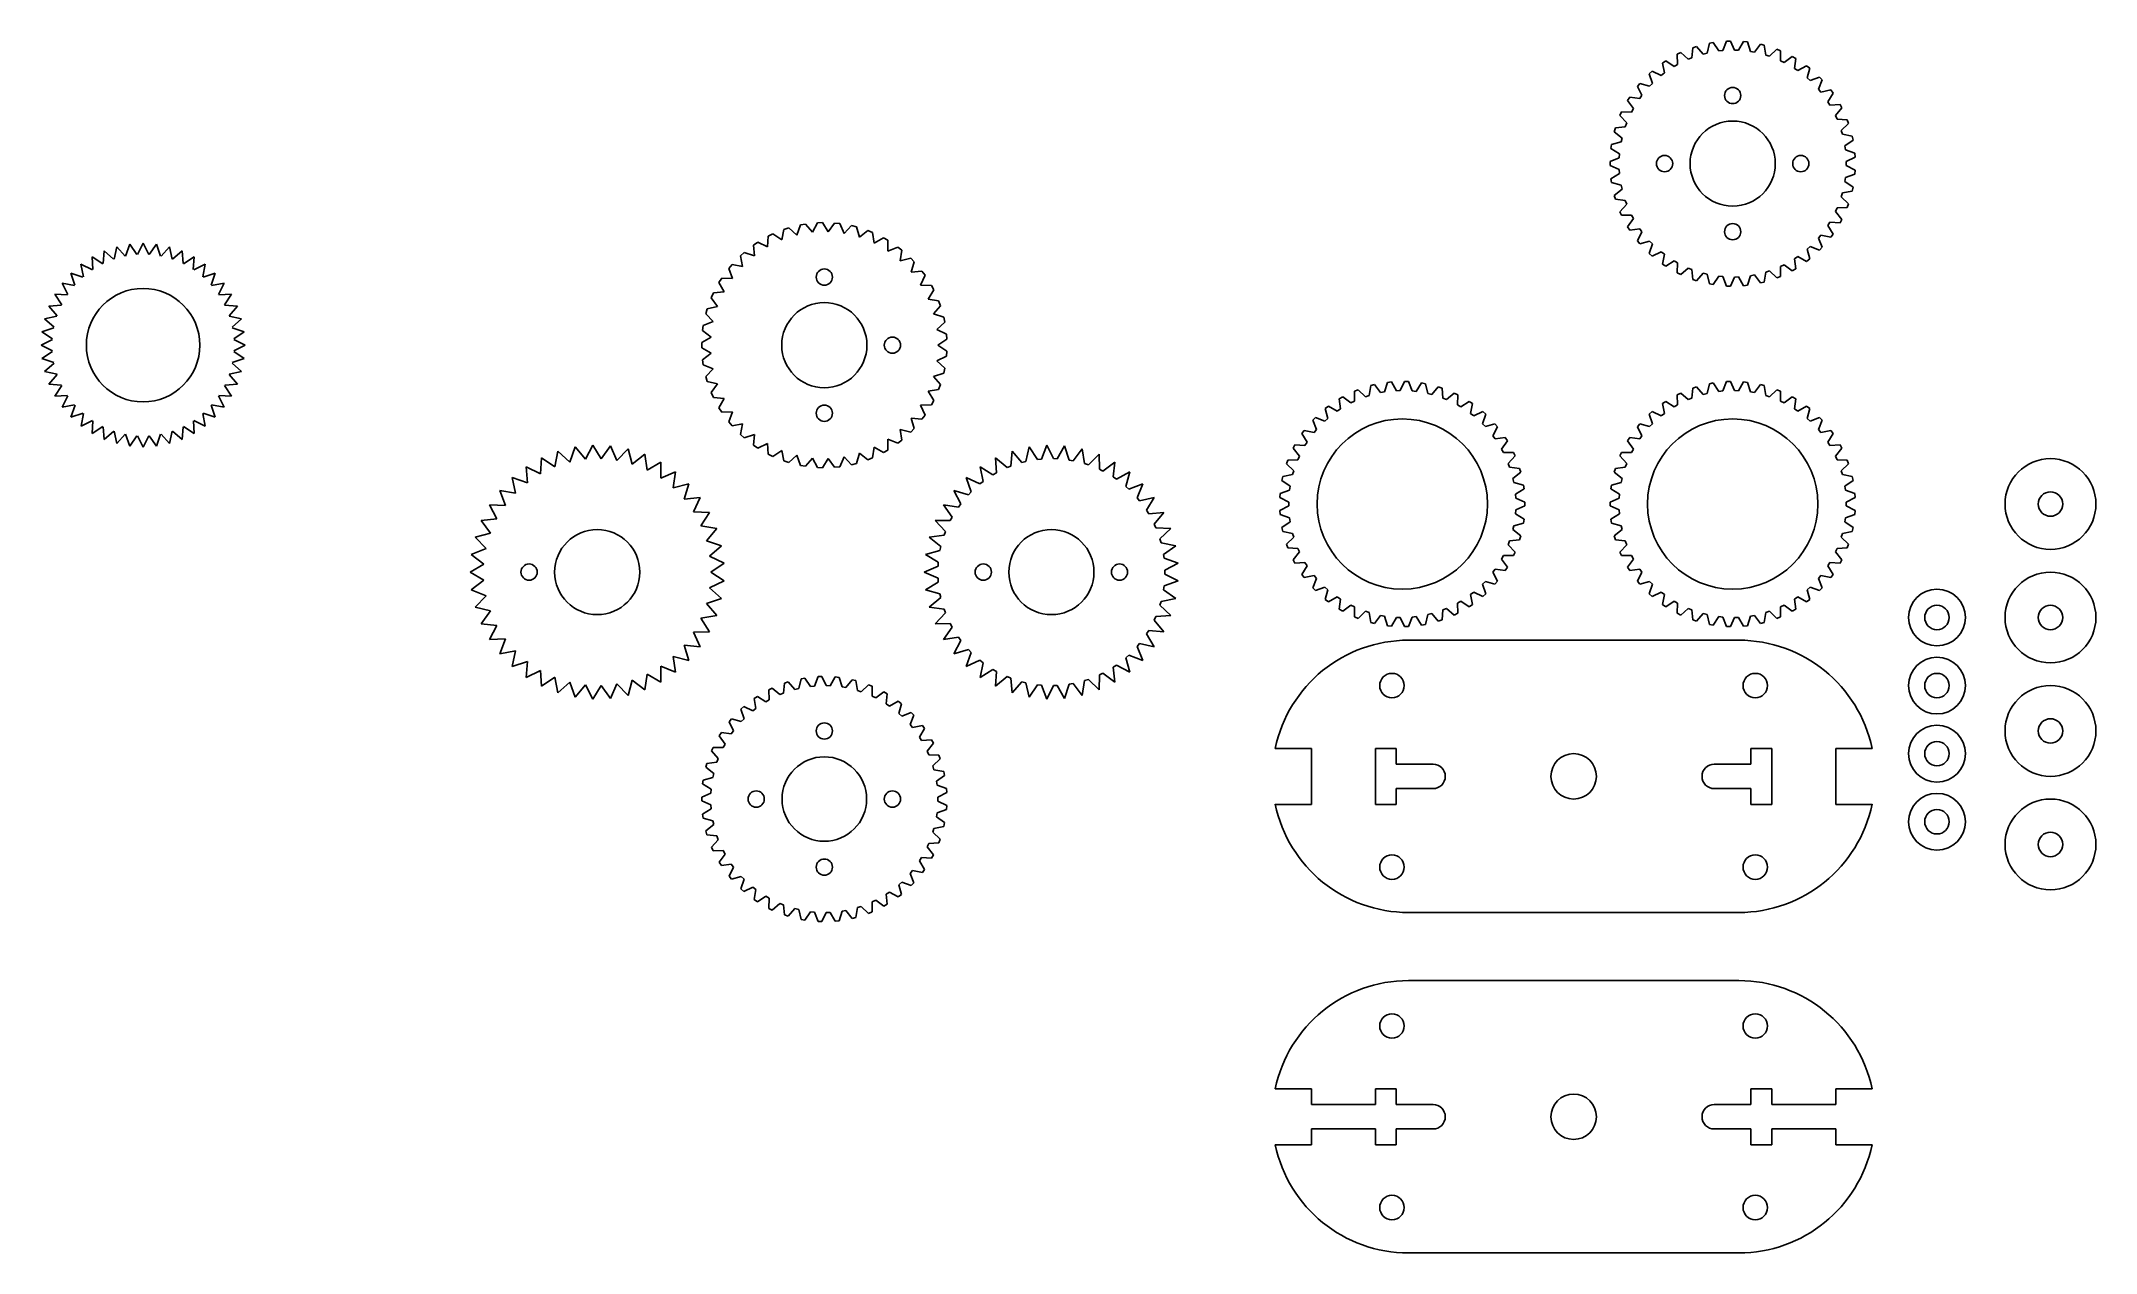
# Model space of a CAD drawing. Header units: inches. Extents: x -0.45 to 8.6, y -4 to 1.34.
import ezdxf

# ---------------------------------------------------------------- set-up
doc = ezdxf.new("R2010")
doc.units = ezdxf.units.IN
doc.header["$MEASUREMENT"] = 0
doc.layers.get('0').update_dxf_attribs({"lineweight": 25, "true_color": 0xffffff})

msp = doc.modelspace()

# ---------------------------------------------------------------- linework, layer by layer
for p, q in [((6.7559, 1.2816), (6.7714, 1.2891)), ((6.8253, 1.3109), (6.8417, 1.3162)), ((6.8709, 1.283), (6.8879, 1.2872)), ((6.8981, 1.3303), (6.9151, 1.3333)), ((6.9394, 1.2963), (6.9568, 1.2981)), ((6.9729, 1.3394), (6.9901, 1.34)), ((7.0091, 1.2999), (7.0265, 1.2993)), ((7.0482, 1.3379), (7.0654, 1.3361)), ((7.0786, 1.2938), (7.0958, 1.2908)), ((7.1226, 1.326), (7.1394, 1.3219)), ((7.1465, 1.2782), (7.1631, 1.2728)), ((7.1946, 1.3039), (7.2106, 1.2974)), ((7.2629, 1.272), (7.2778, 1.2633)), ((6.6326, 1.1955), (6.6454, 1.2071)), ((6.6857, 1.1886), (6.6994, 1.1993)), ((6.6912, 1.2429), (6.7055, 1.2525)), ((6.7428, 1.2286), (6.758, 1.2373)), ((6.805, 1.2603), (6.8212, 1.2668)), ((7.2117, 1.2532), (7.2274, 1.2455)), ((7.2727, 1.2193), (7.2871, 1.2096)), ((7.326, 1.2308), (7.3396, 1.2202)), ((7.3284, 1.1774), (7.3414, 1.1657)), ((7.3828, 1.1813), (7.3948, 1.1689)), ((6.5378, 1.0788), (6.547, 1.0935)), ((6.5811, 1.1405), (6.5922, 1.1537)), ((6.5908, 1.0868), (6.601, 1.1009)), ((6.6347, 1.141), (6.6468, 1.1536)), ((7.3777, 1.128), (7.3889, 1.1147)), ((7.4322, 1.1244), (7.4423, 1.1104)), ((6.5035, 1.0118), (6.5106, 1.0275)), ((6.5549, 1.027), (6.563, 1.0424)), ((7.4197, 1.0723), (7.4289, 1.0575)), ((7.4535, 1.0113), (7.4606, 0.9954)), ((7.4731, 1.0611), (7.4812, 1.0459)), ((6.4789, 0.9406), (6.4837, 0.9571)), ((6.5095, 0.8954), (6.5132, 0.9125)), ((6.5276, 0.9628), (6.5336, 0.9792)), ((7.4785, 0.9462), (7.4833, 0.9294)), ((7.5048, 0.9928), (7.5107, 0.9766)), ((7.5268, 0.9207), (7.5303, 0.9038)), ((6.4644, 0.8666), (6.4668, 0.8837)), ((6.501, 0.8262), (6.5023, 0.8436)), ((6.501, 0.8262), (6.5023, 0.8436)), ((7.4942, 0.8782), (7.4966, 0.8609)), ((7.5384, 0.8463), (7.5396, 0.8291)), ((6.4604, 0.7914), (6.4604, 0.8086)), ((6.4604, 0.7914), (6.4604, 0.8086)), ((6.4668, 0.7163), (6.4644, 0.7334)), ((6.5023, 0.7564), (6.501, 0.7738)), ((7.4966, 0.7391), (7.4942, 0.7218)), ((7.5003, 0.8087), (7.5003, 0.7913)), ((7.5396, 0.7709), (7.5384, 0.7537)), ((6.4837, 0.6429), (6.4789, 0.6594)), ((6.5132, 0.6875), (6.5095, 0.7046)), ((6.5336, 0.6208), (6.5276, 0.6372)), ((7.4833, 0.6706), (7.4785, 0.6538)), ((7.5303, 0.6962), (7.5268, 0.6793)), ((6.5106, 0.5725), (6.5035, 0.5882)), ((6.563, 0.5576), (6.5549, 0.573)), ((7.4606, 0.6046), (7.4535, 0.5887)), ((7.4812, 0.5541), (7.4731, 0.5389)), ((7.5107, 0.6234), (7.5048, 0.6072)), ((2.6886, 0.4413), (2.7075, 0.4541)), ((2.753, 0.4804), (2.7735, 0.4903)), ((2.8223, 0.51), (2.844, 0.5171)), ((2.895, 0.5298), (2.9175, 0.5338)), ((2.9698, 0.5393), (2.9925, 0.5401)), ((3.0451, 0.5382), (3.0678, 0.5359)), ((3.1196, 0.5267), (3.1417, 0.5212)), ((3.1917, 0.5049), (3.2129, 0.4964)), ((3.2601, 0.4734), (3.2799, 0.462)), ((6.547, 0.5065), (6.5378, 0.5212)), ((6.5922, 0.4463), (6.5811, 0.4595)), ((6.601, 0.4991), (6.5908, 0.5132)), ((6.6468, 0.4464), (6.6347, 0.459)), ((7.3889, 0.4853), (7.3777, 0.472)), ((7.4289, 0.5425), (7.4197, 0.5277)), ((7.4423, 0.4896), (7.4322, 0.4756)), ((2.6302, 0.3937), (2.6471, 0.4089)), ((3.3235, 0.4325), (3.3414, 0.4185)), ((3.3805, 0.3833), (3.3964, 0.3669)), ((6.6454, 0.3929), (6.6326, 0.4045)), ((6.6994, 0.4007), (6.6857, 0.4114)), ((6.758, 0.3627), (6.7428, 0.3714)), ((7.2871, 0.3904), (7.2727, 0.3807)), ((7.3396, 0.3798), (7.326, 0.3692)), ((7.3414, 0.4343), (7.3284, 0.4226)), ((7.3948, 0.4311), (7.3828, 0.4187)), ((2.536, 0.2765), (2.5481, 0.2958)), ((2.579, 0.3384), (2.5937, 0.3558)), ((3.4302, 0.3266), (3.4436, 0.3082)), ((6.7055, 0.3475), (6.6912, 0.3571)), ((6.7714, 0.3109), (6.7559, 0.3184)), ((6.8212, 0.3332), (6.805, 0.3397)), ((6.8417, 0.2838), (6.8253, 0.2891)), ((6.8879, 0.3128), (6.8709, 0.317)), ((6.9568, 0.3019), (6.9394, 0.3037)), ((7.0265, 0.3007), (7.0091, 0.3001)), ((7.0958, 0.3092), (7.0786, 0.3062)), ((7.1394, 0.2781), (7.1226, 0.274)), ((7.1631, 0.3272), (7.1465, 0.3218)), ((7.2106, 0.3026), (7.1946, 0.2961)), ((7.2274, 0.3545), (7.2117, 0.3468)), ((7.2778, 0.3367), (7.2629, 0.328)), ((2.5021, 0.2092), (2.5113, 0.23)), ((3.4714, 0.2636), (3.4821, 0.2435)), ((3.5035, 0.1954), (3.5113, 0.174)), ((6.9151, 0.2667), (6.8981, 0.2697)), ((6.9901, 0.26), (6.9729, 0.2606)), ((7.0654, 0.2639), (7.0482, 0.2621)), ((2.4778, 0.1379), (2.4841, 0.1598)), ((3.5258, 0.1234), (3.5306, 0.1011)), ((2.46, -0.0114), (2.46, 0.0114)), ((2.46, -0.0114), (2.46, 0.0114)), ((2.4637, 0.0639), (2.4668, 0.0864)), ((3.5379, 0.049), (3.5395, 0.0263)), ((2.4668, -0.0864), (2.4637, -0.0639)), ((3.5395, -0.0263), (3.5379, -0.049)), ((2.4841, -0.1598), (2.4778, -0.1379)), ((3.5113, -0.174), (3.5035, -0.1954)), ((3.5306, -0.1011), (3.5258, -0.1234)), ((5.4232, -0.174), (5.4065, -0.1781)), ((5.4976, -0.1621), (5.4804, -0.1639)), ((5.5729, -0.1606), (5.5557, -0.16)), ((5.6477, -0.1697), (5.6307, -0.1667)), ((6.8981, -0.1697), (6.9151, -0.1667)), ((6.9729, -0.1606), (6.9901, -0.16)), ((7.0482, -0.1621), (7.0654, -0.1639)), ((7.1226, -0.174), (7.1394, -0.1781)), ((2.5113, -0.23), (2.5021, -0.2092)), ((3.4821, -0.2435), (3.4714, -0.2636)), ((5.2198, -0.2692), (5.2062, -0.2798)), ((5.2829, -0.228), (5.268, -0.2367)), ((5.3342, -0.2468), (5.3185, -0.2545)), ((5.3512, -0.1961), (5.3352, -0.2026)), ((5.3993, -0.2218), (5.3827, -0.2272)), ((5.4672, -0.2062), (5.4501, -0.2092)), ((5.5367, -0.2001), (5.5193, -0.2007)), ((5.6064, -0.2037), (5.589, -0.2019)), ((5.6749, -0.217), (5.6579, -0.2128)), ((5.7205, -0.1891), (5.7041, -0.1838)), ((5.7408, -0.2397), (5.7246, -0.2332)), ((5.7899, -0.2184), (5.7744, -0.2109)), ((5.803, -0.2714), (5.7879, -0.2627)), ((5.8546, -0.2571), (5.8403, -0.2475)), ((6.6912, -0.2571), (6.7055, -0.2475)), ((6.7428, -0.2714), (6.758, -0.2627)), ((6.7559, -0.2184), (6.7714, -0.2109)), ((6.805, -0.2397), (6.8212, -0.2332)), ((6.8253, -0.1891), (6.8417, -0.1838)), ((6.8709, -0.217), (6.8879, -0.2128)), ((6.9394, -0.2037), (6.9568, -0.2019)), ((7.0091, -0.2001), (7.0265, -0.2007)), ((7.0786, -0.2062), (7.0958, -0.2092)), ((7.1465, -0.2218), (7.1631, -0.2272)), ((7.1946, -0.1961), (7.2106, -0.2026)), ((7.2117, -0.2468), (7.2274, -0.2545)), ((7.2629, -0.228), (7.2778, -0.2367)), ((7.326, -0.2692), (7.3396, -0.2798)), ((2.5481, -0.2958), (2.536, -0.2765)), ((2.5937, -0.3558), (2.579, -0.3384)), ((3.4436, -0.3082), (3.4302, -0.3266)), ((5.163, -0.3187), (5.151, -0.3311)), ((5.2174, -0.3226), (5.2045, -0.3343)), ((5.2731, -0.2807), (5.2587, -0.2904)), ((5.8601, -0.3114), (5.8464, -0.3007)), ((5.9111, -0.359), (5.899, -0.3464)), ((5.9132, -0.3045), (5.9004, -0.2929)), ((5.9647, -0.3595), (5.9536, -0.3463)), ((6.5811, -0.3595), (6.5922, -0.3463)), ((6.6326, -0.3045), (6.6454, -0.2929)), ((6.6347, -0.359), (6.6468, -0.3464)), ((6.6857, -0.3114), (6.6994, -0.3007)), ((7.2727, -0.2807), (7.2871, -0.2904)), ((7.3284, -0.3226), (7.3414, -0.3343)), ((7.3828, -0.3187), (7.3948, -0.3311)), ((2.6471, -0.4089), (2.6302, -0.3937)), ((2.7075, -0.4541), (2.6886, -0.4413)), ((3.3414, -0.4185), (3.3235, -0.4325)), ((3.3964, -0.3669), (3.3805, -0.3833)), ((5.0727, -0.4389), (5.0646, -0.4541)), ((5.1137, -0.3756), (5.1035, -0.3896)), ((5.1261, -0.4277), (5.1169, -0.4425)), ((5.1681, -0.372), (5.1569, -0.3853)), ((5.955, -0.4132), (5.9448, -0.3991)), ((6.008, -0.4212), (5.9988, -0.4065)), ((6.5378, -0.4212), (6.547, -0.4065)), ((6.5908, -0.4132), (6.601, -0.3991)), ((7.3777, -0.372), (7.3889, -0.3853)), ((7.4197, -0.4277), (7.4289, -0.4425)), ((7.4322, -0.3756), (7.4423, -0.3896)), ((7.4731, -0.4389), (7.4812, -0.4541)), ((2.7735, -0.4903), (2.753, -0.4804)), ((2.844, -0.5171), (2.8223, -0.51)), ((2.9175, -0.5338), (2.895, -0.5298)), ((2.9925, -0.5401), (2.9698, -0.5393)), ((3.0678, -0.5359), (3.0451, -0.5382)), ((3.1417, -0.5212), (3.1196, -0.5267)), ((3.2129, -0.4964), (3.1917, -0.5049)), ((3.2799, -0.462), (3.2601, -0.4734)), ((3.8046, -0.5397), (3.8208, -0.5332)), ((3.8706, -0.517), (3.8875, -0.5128)), ((3.9391, -0.5037), (3.9564, -0.5019)), ((4.0087, -0.5001), (4.0262, -0.5007)), ((4.0782, -0.5062), (4.0954, -0.5092)), ((4.1462, -0.5218), (4.1628, -0.5272)), ((5.041, -0.5072), (5.0351, -0.5234)), ((5.0923, -0.4887), (5.0852, -0.5046)), ((5.991, -0.473), (5.9828, -0.4576)), ((6.0182, -0.5372), (6.0123, -0.5208)), ((6.0423, -0.4882), (6.0353, -0.4725)), ((6.0669, -0.5594), (6.0622, -0.5429)), ((6.4789, -0.5594), (6.4837, -0.5429)), ((6.5035, -0.4882), (6.5106, -0.4725)), ((6.5276, -0.5372), (6.5336, -0.5208)), ((6.5549, -0.473), (6.563, -0.4576)), ((7.4535, -0.4887), (7.4606, -0.5046)), ((7.5048, -0.5072), (7.5107, -0.5234)), ((3.6853, -0.6114), (3.6991, -0.6007)), ((3.7425, -0.5714), (3.7576, -0.5627)), ((4.2113, -0.5468), (4.227, -0.5545)), ((4.2723, -0.5807), (4.2868, -0.5904)), ((4.328, -0.6226), (4.341, -0.6343)), ((5.0191, -0.5793), (5.0155, -0.5962)), ((5.0516, -0.6218), (5.0492, -0.6391)), ((5.0673, -0.5538), (5.0625, -0.5706)), ((6.0363, -0.6046), (6.0327, -0.5875)), ((6.0814, -0.6334), (6.079, -0.6163)), ((6.4644, -0.6334), (6.4668, -0.6163)), ((6.5095, -0.6046), (6.5132, -0.5875)), ((7.4785, -0.5538), (7.4833, -0.5706)), ((7.4942, -0.6218), (7.4966, -0.6391)), ((7.5268, -0.5793), (7.5303, -0.5962)), ((3.5904, -0.7132), (3.6007, -0.6991)), ((3.6343, -0.659), (3.6464, -0.6464)), ((4.3774, -0.672), (4.3886, -0.6853)), ((5.0074, -0.6537), (5.0062, -0.6709)), ((5.0455, -0.6913), (5.0455, -0.7087)), ((6.0448, -0.6738), (6.0436, -0.6564)), ((6.0448, -0.6738), (6.0436, -0.6564)), ((6.0855, -0.7086), (6.0855, -0.6914)), ((6.0855, -0.7086), (6.0855, -0.6914)), ((6.4604, -0.7086), (6.4604, -0.6914)), ((6.4604, -0.7086), (6.4604, -0.6914)), ((6.501, -0.6738), (6.5023, -0.6564)), ((6.501, -0.6738), (6.5023, -0.6564)), ((7.5003, -0.6913), (7.5003, -0.7087)), ((7.5384, -0.6537), (7.5396, -0.6709)), ((3.5545, -0.773), (3.5627, -0.7576)), ((4.4193, -0.7277), (4.4286, -0.7425)), ((4.4532, -0.7887), (4.4603, -0.8046)), ((5.0062, -0.7291), (5.0074, -0.7463)), ((5.0155, -0.8038), (5.0191, -0.8207)), ((5.0492, -0.7609), (5.0516, -0.7782)), ((6.0327, -0.8125), (6.0363, -0.7954)), ((6.0436, -0.7436), (6.0448, -0.7262)), ((6.079, -0.7837), (6.0814, -0.7666)), ((6.4668, -0.7837), (6.4644, -0.7666)), ((6.5023, -0.7436), (6.501, -0.7262)), ((6.5132, -0.8125), (6.5095, -0.7954)), ((7.4966, -0.7609), (7.4942, -0.7782)), ((7.5303, -0.8038), (7.5268, -0.8207)), ((7.5396, -0.7291), (7.5384, -0.7463)), ((3.5092, -0.9046), (3.5128, -0.8875)), ((3.5272, -0.8372), (3.5332, -0.8208)), ((4.4782, -0.8538), (4.483, -0.8706)), ((5.0351, -0.8766), (5.041, -0.8928)), ((5.0625, -0.8294), (5.0673, -0.8462)), ((5.0852, -0.8954), (5.0923, -0.9113)), ((6.0123, -0.8792), (6.0182, -0.8628)), ((6.0622, -0.8571), (6.0669, -0.8406)), ((6.4837, -0.8571), (6.4789, -0.8406)), ((6.5336, -0.8792), (6.5276, -0.8628)), ((7.4606, -0.8954), (7.4535, -0.9113)), ((7.4833, -0.8294), (7.4785, -0.8462)), ((7.5107, -0.8766), (7.5048, -0.8928)), ((3.5007, -0.9738), (3.5019, -0.9564)), ((3.5007, -0.9738), (3.5019, -0.9564)), ((4.4938, -0.9218), (4.4963, -0.9391)), ((4.4999, -0.9913), (4.4999, -1.0087)), ((5.0646, -0.9459), (5.0727, -0.9611)), ((5.1169, -0.9575), (5.1261, -0.9723)), ((5.9448, -1.0009), (5.955, -0.9868)), ((5.9828, -0.9424), (5.991, -0.927)), ((5.9988, -0.9935), (6.008, -0.9788)), ((6.0353, -0.9275), (6.0423, -0.9118)), ((6.5106, -0.9275), (6.5035, -0.9118)), ((6.547, -0.9935), (6.5378, -0.9788)), ((6.563, -0.9424), (6.5549, -0.927)), ((6.601, -1.0009), (6.5908, -0.9868)), ((7.4289, -0.9575), (7.4197, -0.9723)), ((7.4812, -0.9459), (7.4731, -0.9611)), ((3.5019, -1.0436), (3.5007, -1.0262)), ((4.4963, -1.0609), (4.4938, -1.0782)), ((5.1035, -1.0104), (5.1137, -1.0244)), ((5.151, -1.0689), (5.163, -1.0813)), ((5.1569, -1.0147), (5.1681, -1.028)), ((5.2045, -1.0657), (5.2174, -1.0774)), ((5.899, -1.0536), (5.9111, -1.041)), ((5.9536, -1.0537), (5.9647, -1.0405)), ((6.5922, -1.0537), (6.5811, -1.0405)), ((6.6468, -1.0536), (6.6347, -1.041)), ((7.3414, -1.0657), (7.3284, -1.0774)), ((7.3889, -1.0147), (7.3777, -1.028)), ((7.3948, -1.0689), (7.3828, -1.0813)), ((7.4423, -1.0104), (7.4322, -1.0244)), ((3.5128, -1.1125), (3.5092, -1.0954)), ((3.5332, -1.1792), (3.5272, -1.1628)), ((4.483, -1.1294), (4.4782, -1.1462)), ((5.2062, -1.1202), (5.2198, -1.1308)), ((5.2587, -1.1096), (5.2731, -1.1193)), ((5.268, -1.1633), (5.2829, -1.172)), ((5.3185, -1.1455), (5.3342, -1.1532)), ((5.3827, -1.1728), (5.3993, -1.1782)), ((5.7246, -1.1668), (5.7408, -1.1603)), ((5.7879, -1.1373), (5.803, -1.1286)), ((5.8403, -1.1525), (5.8546, -1.1429)), ((5.8464, -1.0993), (5.8601, -1.0886)), ((5.9004, -1.1071), (5.9132, -1.0955)), ((6.6454, -1.1071), (6.6326, -1.0955)), ((6.6994, -1.0993), (6.6857, -1.0886)), ((6.7055, -1.1525), (6.6912, -1.1429)), ((6.758, -1.1373), (6.7428, -1.1286)), ((6.8212, -1.1668), (6.805, -1.1603)), ((7.1631, -1.1728), (7.1465, -1.1782)), ((7.2274, -1.1455), (7.2117, -1.1532)), ((7.2778, -1.1633), (7.2629, -1.172)), ((7.2871, -1.1096), (7.2727, -1.1193)), ((7.3396, -1.1202), (7.326, -1.1308)), ((3.5627, -1.2424), (3.5545, -1.227)), ((4.4286, -1.2575), (4.4193, -1.2723)), ((4.4603, -1.1954), (4.4532, -1.2113)), ((5.3352, -1.1974), (5.3512, -1.2039)), ((5.4065, -1.2219), (5.4232, -1.226)), ((5.4501, -1.1908), (5.4672, -1.1938)), ((5.4804, -1.2361), (5.4976, -1.2379)), ((5.5193, -1.1993), (5.5367, -1.1999)), ((5.5557, -1.24), (5.5729, -1.2394)), ((5.589, -1.1981), (5.6064, -1.1963)), ((5.6307, -1.2333), (5.6477, -1.2303)), ((5.6579, -1.1872), (5.6749, -1.183)), ((5.7041, -1.2162), (5.7205, -1.2109)), ((5.7744, -1.1891), (5.7899, -1.1816)), ((6.7714, -1.1891), (6.7559, -1.1816)), ((6.8417, -1.2162), (6.8253, -1.2109)), ((6.8879, -1.1872), (6.8709, -1.183)), ((6.9151, -1.2333), (6.8981, -1.2303)), ((6.9568, -1.1981), (6.9394, -1.1963)), ((6.9901, -1.24), (6.9729, -1.2394)), ((7.0265, -1.1993), (7.0091, -1.1999)), ((7.0654, -1.2361), (7.0482, -1.2379)), ((7.0958, -1.1908), (7.0786, -1.1938)), ((7.1394, -1.2219), (7.1226, -1.226)), ((7.2106, -1.1974), (7.1946, -1.2039)), ((3.6007, -1.3009), (3.5904, -1.2868)), ((3.6464, -1.3536), (3.6343, -1.341)), ((4.3886, -1.3147), (4.3774, -1.328)), ((5.5729, -1.3), (7.0271, -1.3)), ((3.6991, -1.3993), (3.6853, -1.3886)), ((3.7576, -1.4373), (3.7425, -1.4286)), ((4.227, -1.4455), (4.2113, -1.4532)), ((4.2868, -1.4096), (4.2723, -1.4193)), ((4.341, -1.3657), (4.328, -1.3774)), ((2.7555, -1.5184), (2.771, -1.5109)), ((2.8046, -1.5397), (2.8208, -1.5332)), ((2.8249, -1.4891), (2.8413, -1.4838)), ((2.8706, -1.517), (2.8875, -1.5128)), ((2.8977, -1.4697), (2.9147, -1.4667)), ((2.9391, -1.5037), (2.9564, -1.5019)), ((2.9725, -1.4606), (2.9898, -1.46)), ((3.0087, -1.5001), (3.0262, -1.5007)), ((3.0479, -1.4621), (3.065, -1.4639)), ((3.0782, -1.5062), (3.0954, -1.5092)), ((3.1223, -1.474), (3.139, -1.4781)), ((3.1462, -1.5218), (3.1628, -1.5272)), ((3.1943, -1.4961), (3.2103, -1.5026)), ((3.2625, -1.528), (3.2775, -1.5367)), ((3.8208, -1.4668), (3.8046, -1.4603)), ((3.8875, -1.4872), (3.8706, -1.483)), ((3.9564, -1.4981), (3.9391, -1.4963)), ((4.0262, -1.4993), (4.0087, -1.4999)), ((4.0954, -1.4908), (4.0782, -1.4938)), ((4.1628, -1.4728), (4.1462, -1.4782)), ((2.6323, -1.6045), (2.6451, -1.5929)), ((2.6853, -1.6114), (2.6991, -1.6007)), ((2.6909, -1.5571), (2.7052, -1.5475)), ((2.7425, -1.5714), (2.7576, -1.5627)), ((3.2113, -1.5468), (3.227, -1.5545)), ((3.2723, -1.5807), (3.2868, -1.5904)), ((3.3257, -1.5692), (3.3393, -1.5798)), ((3.328, -1.6226), (3.341, -1.6343)), ((3.3825, -1.6187), (3.3944, -1.6311)), ((2.5375, -1.7212), (2.5466, -1.7065)), ((2.5808, -1.6595), (2.5919, -1.6463)), ((2.5904, -1.7132), (2.6007, -1.6991)), ((2.6343, -1.659), (2.6464, -1.6464)), ((3.3774, -1.672), (3.3886, -1.6853)), ((3.4318, -1.6756), (3.4419, -1.6896)), ((2.5032, -1.7882), (2.5102, -1.7725)), ((2.5545, -1.773), (2.5627, -1.7576)), ((3.4193, -1.7277), (3.4286, -1.7425)), ((3.4532, -1.7887), (3.4603, -1.8046)), ((3.4727, -1.7389), (3.4808, -1.7541)), ((3.5045, -1.8072), (3.5104, -1.8234)), ((5.4275, -2.0233), (5.4275, -1.7768)), ((7.1725, -2.0233), (7.1725, -1.7768)), ((2.4785, -1.8594), (2.4833, -1.8429)), ((2.5092, -1.9046), (2.5128, -1.8875)), ((2.5272, -1.8372), (2.5332, -1.8208)), ((3.4782, -1.8538), (3.483, -1.8706)), ((3.5264, -1.8793), (3.53, -1.8962)), ((2.4641, -1.9334), (2.4665, -1.9163)), ((2.5007, -1.9738), (2.5019, -1.9564)), ((2.5007, -1.9738), (2.5019, -1.9564)), ((3.4938, -1.9218), (3.4963, -1.9391)), ((3.5381, -1.9537), (3.5393, -1.9709)), ((2.46, -2.0086), (2.46, -1.9914)), ((2.46, -2.0086), (2.46, -1.9914)), ((2.4665, -2.0837), (2.4641, -2.0666)), ((2.5019, -2.0436), (2.5007, -2.0262)), ((3.4963, -2.0609), (3.4938, -2.0782)), ((3.4999, -1.9913), (3.4999, -2.0087)), ((3.5393, -2.0291), (3.5381, -2.0463)), ((2.4833, -2.1571), (2.4785, -2.1406)), ((2.5128, -2.1125), (2.5092, -2.0954)), ((2.5332, -2.1792), (2.5272, -2.1628)), ((3.483, -2.1294), (3.4782, -2.1462)), ((3.53, -2.1038), (3.5264, -2.1207)), ((2.5102, -2.2275), (2.5032, -2.2118)), ((2.5627, -2.2424), (2.5545, -2.227)), ((3.4286, -2.2575), (3.4193, -2.2723)), ((3.4603, -2.1954), (3.4532, -2.2113)), ((3.4808, -2.2459), (3.4727, -2.2611)), ((3.5104, -2.1766), (3.5045, -2.1928)), ((2.5466, -2.2935), (2.5375, -2.2788)), ((2.5919, -2.3537), (2.5808, -2.3405)), ((2.6007, -2.3009), (2.5904, -2.2868)), ((2.6464, -2.3536), (2.6343, -2.341)), ((3.3886, -2.3147), (3.3774, -2.328)), ((3.4419, -2.3104), (3.4318, -2.3244)), ((2.6451, -2.4071), (2.6323, -2.3955)), ((2.6991, -2.3993), (2.6853, -2.3886)), ((2.7052, -2.4525), (2.6909, -2.4429)), ((2.7576, -2.4373), (2.7425, -2.4286)), ((3.2868, -2.4096), (3.2723, -2.4193)), ((3.3393, -2.4202), (3.3257, -2.4308)), ((3.341, -2.3657), (3.328, -2.3774)), ((3.3944, -2.3689), (3.3825, -2.3813)), ((2.771, -2.4891), (2.7555, -2.4816)), ((2.8208, -2.4668), (2.8046, -2.4603)), ((2.8413, -2.5162), (2.8249, -2.5109)), ((2.8875, -2.4872), (2.8706, -2.483)), ((2.9147, -2.5333), (2.8977, -2.5303)), ((2.9564, -2.4981), (2.9391, -2.4963)), ((3.0262, -2.4993), (3.0087, -2.4999)), ((3.0954, -2.4908), (3.0782, -2.4938)), ((3.139, -2.5219), (3.1223, -2.526)), ((3.1628, -2.4728), (3.1462, -2.4782)), ((3.2103, -2.4974), (3.1943, -2.5039)), ((3.227, -2.4455), (3.2113, -2.4532)), ((3.2775, -2.4633), (3.2625, -2.472)), ((7.0271, -2.5), (5.5729, -2.5)), ((2.9898, -2.54), (2.9725, -2.5394)), ((3.065, -2.5361), (3.0479, -2.5379)), ((5.5729, -2.8), (7.0271, -2.8)), ((7.0271, -4), (5.5729, -4))]:
    msp.add_line(p, q)
at = {"color": 7, "true_color": 0x000000}
for p, q in [((6.758, 1.2373), (6.7559, 1.2816)), ((6.7714, 1.2891), (6.805, 1.2603)), ((6.8212, 1.2668), (6.8253, 1.3109)), ((6.8417, 1.3162), (6.8709, 1.283)), ((6.8879, 1.2872), (6.8981, 1.3303)), ((6.9151, 1.3333), (6.9394, 1.2963)), ((6.9568, 1.2981), (6.9729, 1.3394)), ((6.9901, 1.34), (7.0091, 1.2999)), ((7.0265, 1.2993), (7.0482, 1.3379)), ((7.0654, 1.3361), (7.0786, 1.2938)), ((7.0958, 1.2908), (7.1226, 1.326)), ((7.1394, 1.3219), (7.1465, 1.2782)), ((7.1631, 1.2728), (7.1946, 1.3039)), ((7.2106, 1.2974), (7.2117, 1.2532)), ((7.2274, 1.2455), (7.2629, 1.272)), ((6.6468, 1.1536), (6.6326, 1.1955)), ((6.6454, 1.2071), (6.6857, 1.1886)), ((6.6994, 1.1993), (6.6912, 1.2429)), ((6.7055, 1.2525), (6.7428, 1.2286)), ((7.2778, 1.2633), (7.2727, 1.2193)), ((7.2871, 1.2096), (7.326, 1.2308)), ((7.3396, 1.2202), (7.3284, 1.1774)), ((7.3414, 1.1657), (7.3828, 1.1813)), ((6.547, 1.0935), (6.5908, 1.0868)), ((6.601, 1.1009), (6.5811, 1.1405)), ((6.5922, 1.1537), (6.6347, 1.141)), ((7.3948, 1.1689), (7.3777, 1.128)), ((7.3889, 1.1147), (7.4322, 1.1244)), ((7.4423, 1.1104), (7.4197, 1.0723)), ((6.5336, 0.9792), (6.5035, 1.0118)), ((6.5106, 1.0275), (6.5549, 1.027)), ((6.563, 1.0424), (6.5378, 1.0788)), ((7.4289, 1.0575), (7.4731, 1.0611)), ((7.4812, 1.0459), (7.4535, 1.0113)), ((6.5132, 0.9125), (6.4789, 0.9406)), ((6.4837, 0.9571), (6.5276, 0.9628)), ((7.4606, 0.9954), (7.5048, 0.9928)), ((7.5107, 0.9766), (7.4785, 0.9462)), ((7.4833, 0.9294), (7.5268, 0.9207)), ((6.4604, 0.8086), (6.501, 0.8262)), ((6.4604, 0.8086), (6.501, 0.8262)), ((6.5023, 0.8436), (6.4644, 0.8666)), ((6.4668, 0.8837), (6.5095, 0.8954)), ((7.5303, 0.9038), (7.4942, 0.8782)), ((7.4966, 0.8609), (7.5384, 0.8463)), ((7.5396, 0.8291), (7.5003, 0.8087)), ((6.501, 0.7738), (6.4604, 0.7914)), ((6.501, 0.7738), (6.4604, 0.7914)), ((6.4644, 0.7334), (6.5023, 0.7564)), ((7.5384, 0.7537), (7.4966, 0.7391)), ((7.5003, 0.7913), (7.5396, 0.7709)), ((6.5095, 0.7046), (6.4668, 0.7163)), ((6.4789, 0.6594), (6.5132, 0.6875)), ((6.5276, 0.6372), (6.4837, 0.6429)), ((7.4785, 0.6538), (7.5107, 0.6234)), ((7.5268, 0.6793), (7.4833, 0.6706)), ((7.4942, 0.7218), (7.5303, 0.6962)), ((6.5035, 0.5882), (6.5336, 0.6208)), ((6.5549, 0.573), (6.5106, 0.5725)), ((6.5378, 0.5212), (6.563, 0.5576)), ((7.4535, 0.5887), (7.4812, 0.5541)), ((7.5048, 0.6072), (7.4606, 0.6046)), ((2.7075, 0.4541), (2.75, 0.433)), ((2.75, 0.433), (2.753, 0.4804)), ((2.7735, 0.4903), (2.8127, 0.4636)), ((2.8127, 0.4636), (2.8223, 0.51)), ((2.844, 0.5171), (2.879, 0.4851)), ((2.879, 0.4851), (2.895, 0.5298)), ((2.9175, 0.5338), (2.9477, 0.4973)), ((2.9477, 0.4973), (2.9698, 0.5393)), ((2.9925, 0.5401), (3.0174, 0.4997)), ((3.0174, 0.4997), (3.0451, 0.5382)), ((3.0678, 0.5359), (3.0868, 0.4924)), ((3.0868, 0.4924), (3.1196, 0.5267)), ((3.1417, 0.5212), (3.1545, 0.4755)), ((3.1545, 0.4755), (3.1917, 0.5049)), ((3.2129, 0.4964), (3.2192, 0.4494)), ((3.2192, 0.4494), (3.2601, 0.4734)), ((3.2799, 0.462), (3.2796, 0.4145)), ((6.5908, 0.5132), (6.547, 0.5065)), ((6.5811, 0.4595), (6.601, 0.4991)), ((6.6347, 0.459), (6.5922, 0.4463)), ((7.3777, 0.472), (7.3948, 0.4311)), ((7.4322, 0.4756), (7.3889, 0.4853)), ((7.4197, 0.5277), (7.4423, 0.4896)), ((7.4731, 0.5389), (7.4289, 0.5425)), ((-0.2213, 0.3332), (-0.2247, 0.389)), ((-0.2247, 0.389), (-0.178, 0.3582)), ((-0.1759, 0.3592), (-0.172, 0.415)), ((-0.172, 0.415), (-0.1298, 0.3784)), ((-0.1276, 0.3791), (-0.1163, 0.4339)), ((-0.1163, 0.4339), (-0.0793, 0.3921)), ((-0.077, 0.3925), (-0.0587, 0.4454)), ((-0.0587, 0.4454), (-0.0274, 0.3991)), ((-0.0251, 0.3992), (-0.0001, 0.4492)), ((-0.0001, 0.4492), (0.0249, 0.3992)), ((0.0272, 0.3991), (0.0586, 0.4454)), ((0.0586, 0.4454), (0.0768, 0.3926)), ((0.0791, 0.3921), (0.1162, 0.4339)), ((0.1162, 0.4339), (0.1274, 0.3792)), ((0.1296, 0.3784), (0.1718, 0.4151)), ((0.1718, 0.4151), (0.1758, 0.3593)), ((0.1779, 0.3583), (0.2245, 0.3891)), ((0.2245, 0.3891), (0.2212, 0.3333)), ((2.6403, 0.3473), (2.6302, 0.3937)), ((2.6471, 0.4089), (2.6922, 0.394)), ((2.6922, 0.394), (2.6886, 0.4413)), ((3.2796, 0.4145), (3.3235, 0.4325)), ((3.3414, 0.4185), (3.3346, 0.3716)), ((3.3346, 0.3716), (3.3805, 0.3833)), ((3.3964, 0.3669), (3.383, 0.3214)), ((6.6326, 0.4045), (6.6468, 0.4464)), ((6.6857, 0.4114), (6.6454, 0.3929)), ((6.6912, 0.3571), (6.6994, 0.4007)), ((6.7428, 0.3714), (6.7055, 0.3475)), ((6.7559, 0.3184), (6.758, 0.3627)), ((7.2727, 0.3807), (7.2778, 0.3367)), ((7.326, 0.3692), (7.2871, 0.3904)), ((7.3284, 0.4226), (7.3396, 0.3798)), ((7.3828, 0.4187), (7.3414, 0.4343)), ((-0.332, 0.2231), (-0.3564, 0.2734)), ((-0.3564, 0.2734), (-0.3016, 0.2628)), ((-0.3, 0.2646), (-0.3177, 0.3176)), ((-0.3177, 0.3176), (-0.2647, 0.2999)), ((-0.2629, 0.3015), (-0.2735, 0.3563)), ((-0.2735, 0.3563), (-0.2233, 0.3319)), ((0.2231, 0.332), (0.2734, 0.3564)), ((0.2734, 0.3564), (0.2628, 0.3016)), ((0.2646, 0.3), (0.3176, 0.3177)), ((0.3176, 0.3177), (0.2999, 0.2647)), ((0.3015, 0.2629), (0.3563, 0.2735)), ((0.3563, 0.2735), (0.3319, 0.2233)), ((2.5585, 0.2347), (2.536, 0.2765)), ((2.5481, 0.2958), (2.5955, 0.2939)), ((2.5955, 0.2939), (2.579, 0.3384)), ((2.5937, 0.3558), (2.6403, 0.3473)), ((3.383, 0.3214), (3.4302, 0.3266)), ((3.4436, 0.3082), (3.424, 0.265)), ((6.805, 0.3397), (6.7714, 0.3109)), ((6.8253, 0.2891), (6.8212, 0.3332)), ((6.8709, 0.317), (6.8417, 0.2838)), ((6.8981, 0.2697), (6.8879, 0.3128)), ((6.9394, 0.3037), (6.9151, 0.2667)), ((6.9729, 0.2606), (6.9568, 0.3019)), ((7.0091, 0.3001), (6.9901, 0.26)), ((7.0482, 0.2621), (7.0265, 0.3007)), ((7.0786, 0.3062), (7.0654, 0.2639)), ((7.1226, 0.274), (7.0958, 0.3092)), ((7.1465, 0.3218), (7.1394, 0.2781)), ((7.1946, 0.2961), (7.1631, 0.3272)), ((7.2117, 0.3468), (7.2106, 0.3026)), ((7.2629, 0.328), (7.2274, 0.3545)), ((-0.3583, 0.1779), (-0.3891, 0.2245)), ((-0.3891, 0.2245), (-0.3333, 0.2212)), ((0.3332, 0.2213), (0.389, 0.2247)), ((0.389, 0.2247), (0.3582, 0.178)), ((2.5302, 0.171), (2.5021, 0.2092)), ((2.5113, 0.23), (2.5585, 0.2347)), ((3.424, 0.265), (3.4714, 0.2636)), ((3.4821, 0.2435), (3.4568, 0.2034)), ((3.4568, 0.2034), (3.5035, 0.1954)), ((-0.4339, 0.1162), (-0.3792, 0.1274)), ((-0.3921, 0.0791), (-0.4339, 0.1162)), ((-0.4151, 0.1718), (-0.3593, 0.1758)), ((-0.3784, 0.1296), (-0.4151, 0.1718)), ((0.3592, 0.1759), (0.415, 0.172)), ((0.415, 0.172), (0.3784, 0.1298)), ((0.3791, 0.1276), (0.4339, 0.1163)), ((0.4339, 0.1163), (0.3921, 0.0793)), ((2.4668, 0.0864), (2.5109, 0.104)), ((2.5109, 0.104), (2.4778, 0.1379)), ((2.4841, 0.1598), (2.5302, 0.171)), ((3.5113, 0.174), (3.4806, 0.1378)), ((3.4806, 0.1378), (3.5258, 0.1234)), ((3.5306, 0.1011), (3.4951, 0.0696)), ((-0.4492, -0.0001), (-0.3992, 0.0249)), ((-0.4454, 0.0586), (-0.3926, 0.0768)), ((-0.3991, 0.0272), (-0.4454, 0.0586)), ((0.3925, 0.077), (0.4454, 0.0587)), ((0.4454, 0.0587), (0.3991, 0.0274)), ((0.3992, 0.0251), (0.4492, 0.0001)), ((0.4492, 0.0001), (0.3992, -0.0249)), ((2.46, 0.0114), (2.5012, 0.0349)), ((2.46, 0.0114), (2.5012, 0.0349)), ((2.5012, 0.0349), (2.4637, 0.0639)), ((3.4951, 0.0696), (3.5379, 0.049)), ((3.5395, 0.0263), (3.5, 0)), ((-0.3992, -0.0251), (-0.4492, -0.0001)), ((-0.4454, -0.0587), (-0.3991, -0.0274)), ((-0.4454, -0.0587), (-0.3991, -0.0274)), ((-0.3925, -0.077), (-0.4454, -0.0587)), ((-0.3925, -0.077), (-0.4454, -0.0587)), ((-0.4339, -0.1163), (-0.3921, -0.0793)), ((-0.4339, -0.1163), (-0.3921, -0.0793)), ((0.3921, -0.0791), (0.4339, -0.1162)), ((0.4454, -0.0586), (0.3926, -0.0768)), ((0.3991, -0.0272), (0.4454, -0.0586)), ((2.5012, -0.0349), (2.46, -0.0114)), ((2.5012, -0.0349), (2.46, -0.0114)), ((2.4637, -0.0639), (2.5012, -0.0349)), ((2.5109, -0.104), (2.4668, -0.0864)), ((3.5379, -0.049), (3.4951, -0.0696)), ((3.4951, -0.0696), (3.5306, -0.1011)), ((3.5, 0), (3.5395, -0.0263)), ((-0.3791, -0.1276), (-0.4339, -0.1163)), ((-0.3791, -0.1276), (-0.4339, -0.1163)), ((-0.415, -0.172), (-0.3784, -0.1298)), ((-0.3592, -0.1759), (-0.415, -0.172)), ((-0.389, -0.2247), (-0.3582, -0.178)), ((0.3583, -0.1779), (0.3891, -0.2245)), ((0.4151, -0.1718), (0.3593, -0.1758)), ((0.3784, -0.1296), (0.4151, -0.1718)), ((0.4339, -0.1162), (0.3792, -0.1274)), ((2.4778, -0.1379), (2.5109, -0.104)), ((2.5302, -0.171), (2.4841, -0.1598)), ((2.5021, -0.2092), (2.5302, -0.171)), ((3.5258, -0.1234), (3.4806, -0.1378)), ((3.4806, -0.1378), (3.5113, -0.174)), ((5.4065, -0.1781), (5.3993, -0.2218)), ((5.4501, -0.2092), (5.4232, -0.174)), ((5.4804, -0.1639), (5.4672, -0.2062)), ((5.5193, -0.2007), (5.4976, -0.1621)), ((5.5557, -0.16), (5.5367, -0.2001)), ((5.589, -0.2019), (5.5729, -0.1606)), ((5.6307, -0.1667), (5.6064, -0.2037)), ((5.6579, -0.2128), (5.6477, -0.1697)), ((6.8879, -0.2128), (6.8981, -0.1697)), ((6.9151, -0.1667), (6.9394, -0.2037)), ((6.9568, -0.2019), (6.9729, -0.1606)), ((6.9901, -0.16), (7.0091, -0.2001)), ((7.0265, -0.2007), (7.0482, -0.1621)), ((7.0654, -0.1639), (7.0786, -0.2062)), ((7.0958, -0.2092), (7.1226, -0.174)), ((7.1394, -0.1781), (7.1465, -0.2218)), ((-0.3332, -0.2213), (-0.389, -0.2247)), ((-0.3563, -0.2735), (-0.3319, -0.2233)), ((-0.3015, -0.2629), (-0.3563, -0.2735)), ((-0.3176, -0.3177), (-0.2999, -0.2647)), ((0.3, -0.2646), (0.3177, -0.3176)), ((0.3564, -0.2734), (0.3016, -0.2628)), ((0.332, -0.2231), (0.3564, -0.2734)), ((0.3891, -0.2245), (0.3333, -0.2212)), ((2.5585, -0.2347), (2.5113, -0.23)), ((2.536, -0.2765), (2.5585, -0.2347)), ((3.4714, -0.2636), (3.424, -0.265)), ((3.424, -0.265), (3.4436, -0.3082)), ((3.5035, -0.1954), (3.4568, -0.2034)), ((3.4568, -0.2034), (3.4821, -0.2435)), ((5.2587, -0.2904), (5.2198, -0.2692)), ((5.268, -0.2367), (5.2731, -0.2807)), ((5.3185, -0.2545), (5.2829, -0.228)), ((5.3352, -0.2026), (5.3342, -0.2468)), ((5.3827, -0.2272), (5.3512, -0.1961)), ((5.7041, -0.1838), (5.6749, -0.217)), ((5.7246, -0.2332), (5.7205, -0.1891)), ((5.7744, -0.2109), (5.7408, -0.2397)), ((5.7879, -0.2627), (5.7899, -0.2184)), ((5.8403, -0.2475), (5.803, -0.2714)), ((5.8464, -0.3007), (5.8546, -0.2571)), ((6.6994, -0.3007), (6.6912, -0.2571)), ((6.7055, -0.2475), (6.7428, -0.2714)), ((6.758, -0.2627), (6.7559, -0.2184)), ((6.7714, -0.2109), (6.805, -0.2397)), ((6.8212, -0.2332), (6.8253, -0.1891)), ((6.8417, -0.1838), (6.8709, -0.217)), ((7.1631, -0.2272), (7.1946, -0.1961)), ((7.2106, -0.2026), (7.2117, -0.2468)), ((7.2274, -0.2545), (7.2629, -0.228)), ((7.2778, -0.2367), (7.2727, -0.2807)), ((7.2871, -0.2904), (7.326, -0.2692)), ((-0.2646, -0.3), (-0.3176, -0.3177)), ((-0.2734, -0.3564), (-0.2628, -0.3016)), ((-0.2231, -0.332), (-0.2734, -0.3564)), ((-0.2245, -0.3891), (-0.2212, -0.3333)), ((-0.1779, -0.3583), (-0.2245, -0.3891)), ((-0.1718, -0.4151), (-0.1758, -0.3593)), ((0.1759, -0.3592), (0.172, -0.415)), ((0.2247, -0.389), (0.178, -0.3582)), ((0.2213, -0.3332), (0.2247, -0.389)), ((0.2735, -0.3563), (0.2233, -0.3319)), ((0.2629, -0.3015), (0.2735, -0.3563)), ((0.3177, -0.3176), (0.2647, -0.2999)), ((2.5955, -0.2939), (2.5481, -0.2958)), ((2.579, -0.3384), (2.5955, -0.2939)), ((2.6403, -0.3473), (2.5937, -0.3558)), ((2.6302, -0.3937), (2.6403, -0.3473)), ((3.383, -0.3214), (3.3964, -0.3669)), ((3.4302, -0.3266), (3.383, -0.3214)), ((5.151, -0.3311), (5.1681, -0.372)), ((5.2045, -0.3343), (5.163, -0.3187)), ((5.2062, -0.2798), (5.2174, -0.3226)), ((5.9004, -0.2929), (5.8601, -0.3114)), ((5.899, -0.3464), (5.9132, -0.3045)), ((5.9536, -0.3463), (5.9111, -0.359)), ((5.9448, -0.3991), (5.9647, -0.3595)), ((6.601, -0.3991), (6.5811, -0.3595)), ((6.5922, -0.3463), (6.6347, -0.359)), ((6.6468, -0.3464), (6.6326, -0.3045)), ((6.6454, -0.2929), (6.6857, -0.3114)), ((7.3396, -0.2798), (7.3284, -0.3226)), ((7.3414, -0.3343), (7.3828, -0.3187)), ((7.3948, -0.3311), (7.3777, -0.372)), ((-0.1296, -0.3784), (-0.1718, -0.4151)), ((-0.1162, -0.4339), (-0.1274, -0.3792)), ((-0.0791, -0.3921), (-0.1162, -0.4339)), ((-0.0586, -0.4454), (-0.0768, -0.3926)), ((-0.0272, -0.3991), (-0.0586, -0.4454)), ((0.0001, -0.4492), (-0.0249, -0.3992)), ((0.0251, -0.3992), (0.0001, -0.4492)), ((0.0587, -0.4454), (0.0274, -0.3991)), ((0.077, -0.3925), (0.0587, -0.4454)), ((0.1163, -0.4339), (0.0793, -0.3921)), ((0.1276, -0.3791), (0.1163, -0.4339)), ((0.172, -0.415), (0.1298, -0.3784)), ((1.879, -0.5149), (1.9028, -0.4485)), ((1.9028, -0.4485), (1.9477, -0.5027)), ((1.9477, -0.5027), (1.9805, -0.4403)), ((1.9805, -0.4403), (2.0174, -0.5003)), ((2.0174, -0.5003), (2.0585, -0.4431)), ((2.0585, -0.4431), (2.0868, -0.5076)), ((2.6922, -0.394), (2.6471, -0.4089)), ((2.6886, -0.4413), (2.6922, -0.394)), ((2.75, -0.433), (2.7075, -0.4541)), ((2.753, -0.4804), (2.75, -0.433)), ((3.2192, -0.4494), (3.2129, -0.4964)), ((3.2601, -0.4734), (3.2192, -0.4494)), ((3.2796, -0.4145), (3.2799, -0.462)), ((3.3235, -0.4325), (3.2796, -0.4145)), ((3.3346, -0.3716), (3.3414, -0.4185)), ((3.3805, -0.3833), (3.3346, -0.3716)), ((3.8875, -0.5128), (3.9028, -0.4485)), ((3.9028, -0.4485), (3.9391, -0.5037)), ((3.9564, -0.5019), (3.9805, -0.4403)), ((3.9805, -0.4403), (4.0087, -0.5001)), ((4.0262, -0.5007), (4.0585, -0.4431)), ((4.0585, -0.4431), (4.0782, -0.5062)), ((5.1169, -0.4425), (5.0727, -0.4389)), ((5.1035, -0.3896), (5.1261, -0.4277)), ((5.1569, -0.3853), (5.1137, -0.3756)), ((5.9988, -0.4065), (5.955, -0.4132)), ((5.9828, -0.4576), (6.008, -0.4212)), ((6.563, -0.4576), (6.5378, -0.4212)), ((6.547, -0.4065), (6.5908, -0.4132)), ((7.3889, -0.3853), (7.4322, -0.3756)), ((7.4423, -0.3896), (7.4197, -0.4277)), ((7.4289, -0.4425), (7.4731, -0.4389)), ((1.6922, -0.606), (1.6869, -0.5357)), ((1.6869, -0.5357), (1.75, -0.567)), ((1.75, -0.567), (1.7545, -0.4967)), ((1.7545, -0.4967), (1.8127, -0.5364)), ((1.8127, -0.5364), (1.827, -0.4674)), ((1.827, -0.4674), (1.879, -0.5149)), ((2.0868, -0.5076), (2.1355, -0.4566)), ((2.1355, -0.4566), (2.1545, -0.5245)), ((2.1545, -0.5245), (2.2098, -0.4808)), ((2.2098, -0.4808), (2.2192, -0.5506)), ((2.2192, -0.5506), (2.28, -0.515)), ((2.28, -0.515), (2.2796, -0.5855)), ((2.8127, -0.4636), (2.7735, -0.4903)), ((2.8223, -0.51), (2.8127, -0.4636)), ((2.879, -0.4851), (2.844, -0.5171)), ((2.895, -0.5298), (2.879, -0.4851)), ((2.9477, -0.4973), (2.9175, -0.5338)), ((2.9698, -0.5393), (2.9477, -0.4973)), ((3.0174, -0.4997), (2.9925, -0.5401)), ((3.0451, -0.5382), (3.0174, -0.4997)), ((3.0868, -0.4924), (3.0678, -0.5359)), ((3.1196, -0.5267), (3.0868, -0.4924)), ((3.1545, -0.4755), (3.1417, -0.5212)), ((3.1917, -0.5049), (3.1545, -0.4755)), ((3.6991, -0.6007), (3.6869, -0.5357)), ((3.6869, -0.5357), (3.7425, -0.5714)), ((3.7576, -0.5627), (3.7545, -0.4967)), ((3.7545, -0.4967), (3.8046, -0.5397)), ((3.8208, -0.5332), (3.827, -0.4674)), ((3.827, -0.4674), (3.8706, -0.517)), ((4.0954, -0.5092), (4.1355, -0.4566)), ((4.1355, -0.4566), (4.1462, -0.5218)), ((4.1628, -0.5272), (4.2098, -0.4808)), ((4.2098, -0.4808), (4.2113, -0.5468)), ((4.227, -0.5545), (4.28, -0.515)), ((4.28, -0.515), (4.2723, -0.5807)), ((5.0351, -0.5234), (5.0673, -0.5538)), ((5.0852, -0.5046), (5.041, -0.5072)), ((5.0646, -0.4541), (5.0923, -0.4887)), ((6.0353, -0.4725), (5.991, -0.473)), ((6.0123, -0.5208), (6.0423, -0.4882)), ((6.0622, -0.5429), (6.0182, -0.5372)), ((6.4837, -0.5429), (6.5276, -0.5372)), ((6.5336, -0.5208), (6.5035, -0.4882)), ((6.5106, -0.4725), (6.5549, -0.473)), ((7.4812, -0.4541), (7.4535, -0.4887)), ((7.4606, -0.5046), (7.5048, -0.5072)), ((7.5107, -0.5234), (7.4785, -0.5538)), ((1.6403, -0.6527), (1.6253, -0.5838)), ((1.6253, -0.5838), (1.6922, -0.606)), ((2.2796, -0.5855), (2.3448, -0.5587)), ((2.3448, -0.5587), (2.3346, -0.6284)), ((2.3346, -0.6284), (2.4028, -0.611)), ((2.4028, -0.611), (2.383, -0.6786)), ((3.6464, -0.6464), (3.6253, -0.5838)), ((3.6253, -0.5838), (3.6853, -0.6114)), ((4.2868, -0.5904), (4.3448, -0.5587)), ((4.3448, -0.5587), (4.328, -0.6226)), ((4.341, -0.6343), (4.4028, -0.611)), ((4.4028, -0.611), (4.3774, -0.672)), ((5.0155, -0.5962), (5.0516, -0.6218)), ((5.0625, -0.5706), (5.0191, -0.5793)), ((6.0327, -0.5875), (6.0669, -0.5594)), ((6.079, -0.6163), (6.0363, -0.6046)), ((6.0436, -0.6564), (6.0814, -0.6334)), ((6.5023, -0.6564), (6.4644, -0.6334)), ((6.4668, -0.6163), (6.5095, -0.6046)), ((6.5132, -0.5875), (6.4789, -0.5594)), ((7.4833, -0.5706), (7.5268, -0.5793)), ((7.5303, -0.5962), (7.4942, -0.6218)), ((1.5585, -0.7653), (1.5251, -0.7032)), ((1.5251, -0.7032), (1.5955, -0.7061)), ((1.5955, -0.7061), (1.571, -0.64)), ((1.571, -0.64), (1.6403, -0.6527)), ((2.383, -0.6786), (2.453, -0.6708)), ((2.453, -0.6708), (2.424, -0.735)), ((3.5627, -0.7576), (3.5251, -0.7032)), ((3.5251, -0.7032), (3.5904, -0.7132)), ((3.6007, -0.6991), (3.571, -0.64)), ((3.571, -0.64), (3.6343, -0.659)), ((4.3886, -0.6853), (4.453, -0.6708)), ((4.453, -0.6708), (4.4193, -0.7277)), ((5.0062, -0.6709), (5.0455, -0.6913)), ((5.0455, -0.7087), (5.0062, -0.7291)), ((5.0492, -0.6391), (5.0074, -0.6537)), ((6.0855, -0.6914), (6.0448, -0.6738)), ((6.0855, -0.6914), (6.0448, -0.6738)), ((6.0448, -0.7262), (6.0855, -0.7086)), ((6.0448, -0.7262), (6.0855, -0.7086)), ((6.4604, -0.6914), (6.501, -0.6738)), ((6.4604, -0.6914), (6.501, -0.6738)), ((6.501, -0.7262), (6.4604, -0.7086)), ((6.501, -0.7262), (6.4604, -0.7086)), ((7.4966, -0.6391), (7.5384, -0.6537)), ((7.5396, -0.6709), (7.5003, -0.6913)), ((7.5003, -0.7087), (7.5396, -0.7291)), ((1.4884, -0.7722), (1.5585, -0.7653)), ((1.5302, -0.829), (1.4884, -0.7722)), ((2.424, -0.735), (2.4945, -0.7371)), ((2.4945, -0.7371), (2.4568, -0.7966)), ((2.4568, -0.7966), (2.5262, -0.8085)), ((2.5262, -0.8085), (2.4806, -0.8622)), ((3.5332, -0.8208), (3.4884, -0.7722)), ((3.4884, -0.7722), (3.5545, -0.773)), ((4.4286, -0.7425), (4.4945, -0.7371)), ((4.4945, -0.7371), (4.4532, -0.7887)), ((4.4603, -0.8046), (4.5262, -0.8085)), ((4.5262, -0.8085), (4.4782, -0.8538)), ((5.0074, -0.7463), (5.0492, -0.7609)), ((5.0516, -0.7782), (5.0155, -0.8038)), ((6.0669, -0.8406), (6.0327, -0.8125)), ((6.0363, -0.7954), (6.079, -0.7837)), ((6.0814, -0.7666), (6.0436, -0.7436)), ((6.4644, -0.7666), (6.5023, -0.7436)), ((6.5095, -0.7954), (6.4668, -0.7837)), ((6.4789, -0.8406), (6.5132, -0.8125)), ((7.4942, -0.7782), (7.5303, -0.8038)), ((7.5384, -0.7463), (7.4966, -0.7609)), ((1.4454, -0.9221), (1.5109, -0.896)), ((1.4617, -0.8456), (1.5302, -0.829)), ((1.5109, -0.896), (1.4617, -0.8456)), ((2.4806, -0.8622), (2.5478, -0.8836)), ((2.5478, -0.8836), (2.4951, -0.9304)), ((3.4454, -0.9221), (3.5092, -0.9046)), ((3.4617, -0.8456), (3.5272, -0.8372)), ((3.5128, -0.8875), (3.4617, -0.8456)), ((4.483, -0.8706), (4.5478, -0.8836)), ((4.5478, -0.8836), (4.4938, -0.9218)), ((5.0191, -0.8207), (5.0625, -0.8294)), ((5.0673, -0.8462), (5.0351, -0.8766)), ((5.041, -0.8928), (5.0852, -0.8954)), ((6.0423, -0.9118), (6.0123, -0.8792)), ((6.0182, -0.8628), (6.0622, -0.8571)), ((6.5276, -0.8628), (6.4837, -0.8571)), ((6.5035, -0.9118), (6.5336, -0.8792)), ((7.5048, -0.8928), (7.4606, -0.8954)), ((7.4785, -0.8462), (7.5107, -0.8766)), ((7.5268, -0.8207), (7.4833, -0.8294)), ((1.44, -1), (1.5012, -0.9651)), ((1.5012, -0.9651), (1.4454, -0.9221)), ((2.4951, -0.9304), (2.5586, -0.9609)), ((2.5586, -0.9609), (2.5, -1)), ((3.44, -1), (3.5007, -0.9738)), ((3.44, -1), (3.5007, -0.9738)), ((3.5019, -0.9564), (3.4454, -0.9221)), ((4.4963, -0.9391), (4.5586, -0.9609)), ((4.5586, -0.9609), (4.4999, -0.9913)), ((5.0923, -0.9113), (5.0646, -0.9459)), ((5.0727, -0.9611), (5.1169, -0.9575)), ((5.1261, -0.9723), (5.1035, -1.0104)), ((5.955, -0.9868), (5.9988, -0.9935)), ((6.008, -0.9788), (5.9828, -0.9424)), ((5.991, -0.927), (6.0353, -0.9275)), ((6.5549, -0.927), (6.5106, -0.9275)), ((6.5378, -0.9788), (6.563, -0.9424)), ((6.5908, -0.9868), (6.547, -0.9935)), ((7.4197, -0.9723), (7.4423, -1.0104)), ((7.4731, -0.9611), (7.4289, -0.9575)), ((7.4535, -0.9113), (7.4812, -0.9459)), ((1.5012, -1.0349), (1.44, -1)), ((1.4454, -1.0779), (1.5012, -1.0349)), ((1.5109, -1.104), (1.4454, -1.0779)), ((2.5586, -1.0391), (2.4951, -1.0696)), ((2.4951, -1.0696), (2.5478, -1.1164)), ((2.5, -1), (2.5586, -1.0391)), ((3.5007, -1.0262), (3.44, -1)), ((3.5007, -1.0262), (3.44, -1)), ((3.4454, -1.0779), (3.5019, -1.0436)), ((3.5092, -1.0954), (3.4454, -1.0779)), ((4.4938, -1.0782), (4.5478, -1.1164)), ((4.5586, -1.0391), (4.4963, -1.0609)), ((4.4999, -1.0087), (4.5586, -1.0391)), ((5.1137, -1.0244), (5.1569, -1.0147)), ((5.1681, -1.028), (5.151, -1.0689)), ((5.163, -1.0813), (5.2045, -1.0657)), ((5.2174, -1.0774), (5.2062, -1.1202)), ((5.9132, -1.0955), (5.899, -1.0536)), ((5.9111, -1.041), (5.9536, -1.0537)), ((5.9647, -1.0405), (5.9448, -1.0009)), ((6.5811, -1.0405), (6.601, -1.0009)), ((6.6347, -1.041), (6.5922, -1.0537)), ((6.6326, -1.0955), (6.6468, -1.0536)), ((7.3284, -1.0774), (7.3396, -1.1202)), ((7.3828, -1.0813), (7.3414, -1.0657)), ((7.3777, -1.028), (7.3948, -1.0689)), ((7.4322, -1.0244), (7.3889, -1.0147)), ((1.4617, -1.1544), (1.5109, -1.104)), ((1.5302, -1.171), (1.4617, -1.1544)), ((1.4884, -1.2278), (1.5302, -1.171)), ((2.5478, -1.1164), (2.4806, -1.1378)), ((2.4806, -1.1378), (2.5262, -1.1915)), ((3.4617, -1.1544), (3.5128, -1.1125)), ((3.5272, -1.1628), (3.4617, -1.1544)), ((4.4782, -1.1462), (4.5262, -1.1915)), ((4.5478, -1.1164), (4.483, -1.1294)), ((5.2198, -1.1308), (5.2587, -1.1096)), ((5.2731, -1.1193), (5.268, -1.1633)), ((5.2829, -1.172), (5.3185, -1.1455)), ((5.3342, -1.1532), (5.3352, -1.1974)), ((5.3512, -1.2039), (5.3827, -1.1728)), ((5.7205, -1.2109), (5.7246, -1.1668)), ((5.7408, -1.1603), (5.7744, -1.1891)), ((5.7899, -1.1816), (5.7879, -1.1373)), ((5.803, -1.1286), (5.8403, -1.1525)), ((5.8546, -1.1429), (5.8464, -1.0993)), ((5.8601, -1.0886), (5.9004, -1.1071)), ((6.6857, -1.0886), (6.6454, -1.1071)), ((6.6912, -1.1429), (6.6994, -1.0993)), ((6.7428, -1.1286), (6.7055, -1.1525)), ((6.7559, -1.1816), (6.758, -1.1373)), ((6.805, -1.1603), (6.7714, -1.1891)), ((6.8253, -1.2109), (6.8212, -1.1668)), ((7.1946, -1.2039), (7.1631, -1.1728)), ((7.2117, -1.1532), (7.2106, -1.1974)), ((7.2629, -1.172), (7.2274, -1.1455)), ((7.2727, -1.1193), (7.2778, -1.1633)), ((7.326, -1.1308), (7.2871, -1.1096)), ((1.5585, -1.2347), (1.4884, -1.2278)), ((1.5251, -1.2968), (1.5585, -1.2347)), ((2.4945, -1.2629), (2.424, -1.265)), ((2.424, -1.265), (2.453, -1.3292)), ((2.5262, -1.1915), (2.4568, -1.2034)), ((2.4568, -1.2034), (2.4945, -1.2629)), ((3.4884, -1.2278), (3.5332, -1.1792)), ((3.5545, -1.227), (3.4884, -1.2278)), ((3.5251, -1.2968), (3.5627, -1.2424)), ((4.4945, -1.2629), (4.4286, -1.2575)), ((4.4532, -1.2113), (4.4945, -1.2629)), ((4.5262, -1.1915), (4.4603, -1.1954)), ((5.3993, -1.1782), (5.4065, -1.2219)), ((5.4232, -1.226), (5.4501, -1.1908)), ((5.4672, -1.1938), (5.4804, -1.2361)), ((5.4976, -1.2379), (5.5193, -1.1993)), ((5.5367, -1.1999), (5.5557, -1.24)), ((5.5729, -1.2394), (5.589, -1.1981)), ((5.6064, -1.1963), (5.6307, -1.2333)), ((5.6477, -1.2303), (5.6579, -1.1872)), ((5.6749, -1.183), (5.7041, -1.2162)), ((6.8709, -1.183), (6.8417, -1.2162)), ((6.8981, -1.2303), (6.8879, -1.1872)), ((6.9394, -1.1963), (6.9151, -1.2333)), ((6.9729, -1.2394), (6.9568, -1.1981)), ((7.0091, -1.1999), (6.9901, -1.24)), ((7.0482, -1.2379), (7.0265, -1.1993)), ((7.0786, -1.1938), (7.0654, -1.2361)), ((7.1226, -1.226), (7.0958, -1.1908)), ((7.1465, -1.1782), (7.1394, -1.2219)), ((1.5955, -1.2939), (1.5251, -1.2968)), ((1.571, -1.36), (1.5955, -1.2939)), ((1.6403, -1.3473), (1.571, -1.36)), ((1.6253, -1.4162), (1.6403, -1.3473)), ((2.383, -1.3214), (2.4028, -1.389)), ((2.453, -1.3292), (2.383, -1.3214)), ((3.5904, -1.2868), (3.5251, -1.2968)), ((3.571, -1.36), (3.6007, -1.3009)), ((3.6343, -1.341), (3.571, -1.36)), ((3.6253, -1.4162), (3.6464, -1.3536)), ((4.3774, -1.328), (4.4028, -1.389)), ((4.453, -1.3292), (4.3886, -1.3147)), ((4.4193, -1.2723), (4.453, -1.3292)), ((1.6922, -1.394), (1.6253, -1.4162)), ((1.6869, -1.4643), (1.6922, -1.394)), ((1.75, -1.433), (1.6869, -1.4643)), ((1.7545, -1.5033), (1.75, -1.433)), ((2.2796, -1.4145), (2.28, -1.485)), ((2.3448, -1.4413), (2.2796, -1.4145)), ((2.3346, -1.3716), (2.3448, -1.4413)), ((2.4028, -1.389), (2.3346, -1.3716)), ((3.6853, -1.3886), (3.6253, -1.4162)), ((3.6869, -1.4643), (3.6991, -1.3993)), ((3.7425, -1.4286), (3.6869, -1.4643)), ((3.7545, -1.5033), (3.7576, -1.4373)), ((4.28, -1.485), (4.227, -1.4455)), ((4.2723, -1.4193), (4.28, -1.485)), ((4.3448, -1.4413), (4.2868, -1.4096)), ((4.328, -1.3774), (4.3448, -1.4413)), ((4.4028, -1.389), (4.341, -1.3657)), ((1.8127, -1.4636), (1.7545, -1.5033)), ((1.827, -1.5326), (1.8127, -1.4636)), ((1.879, -1.4851), (1.827, -1.5326)), ((1.9028, -1.5515), (1.879, -1.4851)), ((1.9477, -1.4973), (1.9028, -1.5515)), ((1.9805, -1.5597), (1.9477, -1.4973)), ((2.0174, -1.4997), (1.9805, -1.5597)), ((2.0585, -1.5569), (2.0174, -1.4997)), ((2.0868, -1.4924), (2.0585, -1.5569)), ((2.1355, -1.5434), (2.0868, -1.4924)), ((2.1545, -1.4755), (2.1355, -1.5434)), ((2.2098, -1.5192), (2.1545, -1.4755)), ((2.2192, -1.4494), (2.2098, -1.5192)), ((2.28, -1.485), (2.2192, -1.4494)), ((2.7576, -1.5627), (2.7555, -1.5184)), ((2.771, -1.5109), (2.8046, -1.5397)), ((2.8208, -1.5332), (2.8249, -1.4891)), ((2.8413, -1.4838), (2.8706, -1.517)), ((2.8875, -1.5128), (2.8977, -1.4697)), ((2.9147, -1.4667), (2.9391, -1.5037)), ((2.9564, -1.5019), (2.9725, -1.4606)), ((2.9898, -1.46), (3.0087, -1.5001)), ((3.0262, -1.5007), (3.0479, -1.4621)), ((3.065, -1.4639), (3.0782, -1.5062)), ((3.0954, -1.5092), (3.1223, -1.474)), ((3.139, -1.4781), (3.1462, -1.5218)), ((3.1628, -1.5272), (3.1943, -1.4961)), ((3.2103, -1.5026), (3.2113, -1.5468)), ((3.227, -1.5545), (3.2625, -1.528)), ((3.2775, -1.5367), (3.2723, -1.5807)), ((3.8046, -1.4603), (3.7545, -1.5033)), ((3.827, -1.5326), (3.8208, -1.4668)), ((3.8706, -1.483), (3.827, -1.5326)), ((3.9028, -1.5515), (3.8875, -1.4872)), ((3.9391, -1.4963), (3.9028, -1.5515)), ((3.9805, -1.5597), (3.9564, -1.4981)), ((4.0087, -1.4999), (3.9805, -1.5597)), ((4.0585, -1.5569), (4.0262, -1.4993)), ((4.0782, -1.4938), (4.0585, -1.5569)), ((4.1355, -1.5434), (4.0954, -1.4908)), ((4.1462, -1.4782), (4.1355, -1.5434)), ((4.2098, -1.5192), (4.1628, -1.4728)), ((4.2113, -1.4532), (4.2098, -1.5192)), ((2.6464, -1.6464), (2.6323, -1.6045)), ((2.6451, -1.5929), (2.6853, -1.6114)), ((2.6991, -1.6007), (2.6909, -1.5571)), ((2.7052, -1.5475), (2.7425, -1.5714)), ((3.2868, -1.5904), (3.3257, -1.5692)), ((3.3393, -1.5798), (3.328, -1.6226)), ((3.341, -1.6343), (3.3825, -1.6187)), ((2.5466, -1.7065), (2.5904, -1.7132)), ((2.6007, -1.6991), (2.5808, -1.6595)), ((2.5919, -1.6463), (2.6343, -1.659)), ((3.3944, -1.6311), (3.3774, -1.672)), ((3.3886, -1.6853), (3.4318, -1.6756)), ((3.4419, -1.6896), (3.4193, -1.7277)), ((2.5332, -1.8208), (2.5032, -1.7882)), ((2.5102, -1.7725), (2.5545, -1.773)), ((2.5627, -1.7576), (2.5375, -1.7212)), ((3.4286, -1.7425), (3.4727, -1.7389)), ((3.4808, -1.7541), (3.4532, -1.7887)), ((3.4603, -1.8046), (3.5045, -1.8072)), ((2.5128, -1.8875), (2.4785, -1.8594)), ((2.4833, -1.8429), (2.5272, -1.8372)), ((3.5104, -1.8234), (3.4782, -1.8538)), ((3.483, -1.8706), (3.5264, -1.8793)), ((3.53, -1.8962), (3.4938, -1.9218)), ((2.46, -1.9914), (2.5007, -1.9738)), ((2.46, -1.9914), (2.5007, -1.9738)), ((2.5019, -1.9564), (2.4641, -1.9334)), ((2.4665, -1.9163), (2.5092, -1.9046)), ((3.4963, -1.9391), (3.5381, -1.9537)), ((3.5393, -1.9709), (3.4999, -1.9913)), ((2.5007, -2.0262), (2.46, -2.0086)), ((2.5007, -2.0262), (2.46, -2.0086)), ((2.4641, -2.0666), (2.5019, -2.0436)), ((3.4938, -2.0782), (3.53, -2.1038)), ((3.5381, -2.0463), (3.4963, -2.0609)), ((3.4999, -2.0087), (3.5393, -2.0291)), ((2.5092, -2.0954), (2.4665, -2.0837)), ((2.4785, -2.1406), (2.5128, -2.1125)), ((2.5272, -2.1628), (2.4833, -2.1571)), ((3.4782, -2.1462), (3.5104, -2.1766)), ((3.5264, -2.1207), (3.483, -2.1294)), ((2.5032, -2.2118), (2.5332, -2.1792)), ((2.5545, -2.227), (2.5102, -2.2275)), ((2.5375, -2.2788), (2.5627, -2.2424)), ((3.4727, -2.2611), (3.4286, -2.2575)), ((3.4532, -2.2113), (3.4808, -2.2459)), ((3.5045, -2.1928), (3.4603, -2.1954)), ((2.5904, -2.2868), (2.5466, -2.2935)), ((2.5808, -2.3405), (2.6007, -2.3009)), ((2.6343, -2.341), (2.5919, -2.3537)), ((3.3774, -2.328), (3.3944, -2.3689)), ((3.4318, -2.3244), (3.3886, -2.3147)), ((3.4193, -2.2723), (3.4419, -2.3104)), ((2.6323, -2.3955), (2.6464, -2.3536)), ((2.6853, -2.3886), (2.6451, -2.4071)), ((2.6909, -2.4429), (2.6991, -2.3993)), ((2.7425, -2.4286), (2.7052, -2.4525)), ((2.7555, -2.4816), (2.7576, -2.4373)), ((3.2723, -2.4193), (3.2775, -2.4633)), ((3.3257, -2.4308), (3.2868, -2.4096)), ((3.328, -2.3774), (3.3393, -2.4202)), ((3.3825, -2.3813), (3.341, -2.3657)), ((2.8046, -2.4603), (2.771, -2.4891)), ((2.8249, -2.5109), (2.8208, -2.4668)), ((2.8706, -2.483), (2.8413, -2.5162)), ((2.8977, -2.5303), (2.8875, -2.4872)), ((2.9391, -2.4963), (2.9147, -2.5333)), ((2.9725, -2.5394), (2.9564, -2.4981)), ((3.0087, -2.4999), (2.9898, -2.54)), ((3.0479, -2.5379), (3.0262, -2.4993)), ((3.0782, -2.4938), (3.065, -2.5361)), ((3.1223, -2.526), (3.0954, -2.4908)), ((3.1462, -2.4782), (3.139, -2.5219)), ((3.1943, -2.5039), (3.1628, -2.4728)), ((3.2113, -2.4532), (3.2103, -2.4974)), ((3.2625, -2.472), (3.227, -2.4455))]:
    msp.add_line(p, q, dxfattribs=at)
at = {"color": 7, "true_color": 0xffffff}
for p, q in [((4.9857, -1.7768), (5.1457, -1.7768)), ((5.1457, -2.0233), (5.1457, -1.7768)), ((5.4275, -1.7768), (5.519, -1.7768)), ((5.519, -1.8461), (5.519, -1.7768)), ((7.081, -1.8461), (7.081, -1.7768)), ((7.1725, -1.7768), (7.081, -1.7768)), ((7.4542, -2.0233), (7.4542, -1.7768)), ((7.6143, -1.7768), (7.4542, -1.7768)), ((5.6807, -1.8461), (5.519, -1.8461)), ((6.9193, -1.8461), (7.081, -1.8461)), ((5.519, -2.0233), (5.519, -1.9539)), ((5.519, -1.9539), (5.6807, -1.9539)), ((7.081, -1.9539), (6.9193, -1.9539)), ((7.081, -2.0233), (7.081, -1.9539)), ((4.9857, -2.0233), (5.1457, -2.0233)), ((5.4275, -2.0233), (5.519, -2.0233)), ((7.1725, -2.0233), (7.081, -2.0233)), ((7.6143, -2.0233), (7.4542, -2.0233)), ((4.9857, -3.2768), (5.1457, -3.2768)), ((5.1457, -3.3461), (5.4275, -3.3461)), ((5.1457, -3.3461), (5.1457, -3.2768)), ((5.4275, -3.3461), (5.4275, -3.2768)), ((5.4275, -3.2768), (5.519, -3.2768)), ((5.519, -3.3461), (5.519, -3.2768)), ((5.6807, -3.3461), (5.519, -3.3461)), ((6.9193, -3.3461), (7.081, -3.3461)), ((7.081, -3.3461), (7.081, -3.2768)), ((7.1725, -3.2768), (7.081, -3.2768)), ((7.1725, -3.3461), (7.1725, -3.2768)), ((7.4542, -3.3461), (7.1725, -3.3461)), ((7.4542, -3.3461), (7.4542, -3.2768)), ((7.6143, -3.2768), (7.4542, -3.2768)), ((4.9857, -3.5233), (5.1457, -3.5233)), ((5.1457, -3.5233), (5.1457, -3.4539)), ((5.1457, -3.4539), (5.4275, -3.4539)), ((5.4275, -3.5233), (5.4275, -3.4539)), ((5.4275, -3.5233), (5.519, -3.5233)), ((5.519, -3.5233), (5.519, -3.4539)), ((5.519, -3.4539), (5.6807, -3.4539)), ((7.081, -3.4539), (6.9193, -3.4539)), ((7.081, -3.5233), (7.081, -3.4539)), ((7.1725, -3.5233), (7.081, -3.5233)), ((7.1725, -3.5233), (7.1725, -3.4539)), ((7.4542, -3.4539), (7.1725, -3.4539)), ((7.4542, -3.5233), (7.4542, -3.4539)), ((7.6143, -3.5233), (7.4542, -3.5233))]:
    msp.add_line(p, q, dxfattribs=at)
at = {"color": 1, "true_color": 0xff0000}
for centre, radius in [((7.0004, 1.1), 0.0358), ((7.0004, 0.8), 0.1875), ((6.7004, 0.8), 0.0358), ((7.3004, 0.8), 0.0358), ((7.0004, 0.5), 0.0358), ((3, 0.3), 0.0358), ((0, 0), 0.25), ((3, 0), 0.1875), ((3.3, 0), 0.0358), ((3, -0.3), 0.0358), ((2, -1), 0.1875), ((4, -1), 0.1875), ((1.7, -1), 0.0358), ((3.7, -1), 0.0358), ((4.3, -1), 0.0358), ((3, -1.7), 0.0358), ((2.7, -2), 0.0358), ((3.3, -2), 0.0358), ((3, -2.3), 0.0358)]:
    msp.add_circle(centre, radius, dxfattribs=at)
at = {"color": 3, "true_color": 0x00ff00}
for centre, radius in [((5.5455, -0.7), 0.375), ((7.0004, -0.7), 0.375), ((8.4, -0.7), 0.0539), ((7.9, -1.2), 0.0539), ((8.4, -1.2), 0.0539), ((5.5, -1.5), 0.0539), ((7.1, -1.5), 0.0539), ((7.9, -1.5), 0.0539), ((8.4, -1.7), 0.0539), ((7.9, -1.8), 0.0539), ((7.9, -2.1), 0.0539), ((8.4, -2.2), 0.0539), ((5.5, -2.3), 0.0539), ((7.1, -2.3), 0.0539), ((5.5, -3), 0.0539), ((7.1, -3), 0.0539), ((5.5, -3.8), 0.0539), ((7.1, -3.8), 0.0539)]:
    msp.add_circle(centre, radius, dxfattribs=at)
for centre, radius in [((8.4, -0.7), 0.2), ((7.9, -1.2), 0.125), ((8.4, -1.2), 0.2), ((7.9, -1.5), 0.125), ((8.4, -1.7), 0.2), ((7.9, -1.8), 0.125), ((6.3, -1.9), 0.1), ((3, -2), 0.1862), ((7.9, -2.1), 0.125), ((8.4, -2.2), 0.2), ((6.3, -3.4), 0.1)]:
    msp.add_circle(centre, radius)
for centre, start, end in [((5.5729, -1.9), 90, 168.14611), ((7.0271, -1.9), 11.85389, 90), ((5.5729, -1.9), 191.85389, 270), ((7.0271, -1.9), 270, 348.14611), ((5.5729, -3.4), 90, 168.14611), ((7.0271, -3.4), 11.85389, 90), ((5.5729, -3.4), 191.85389, 270), ((7.0271, -3.4), 270, 348.14611)]:
    msp.add_arc(centre, 0.6, start, end)
at = {"color": 7, "true_color": 0xffffff}
for centre, start, end in [((5.6807, -1.9), 270, 90), ((6.9193, -1.9), 90, 270), ((5.6807, -3.4), 270, 90), ((6.9193, -3.4), 90, 270)]:
    msp.add_arc(centre, 0.0539, start, end, dxfattribs=at)

doc.saveas('drawing.dxf')
